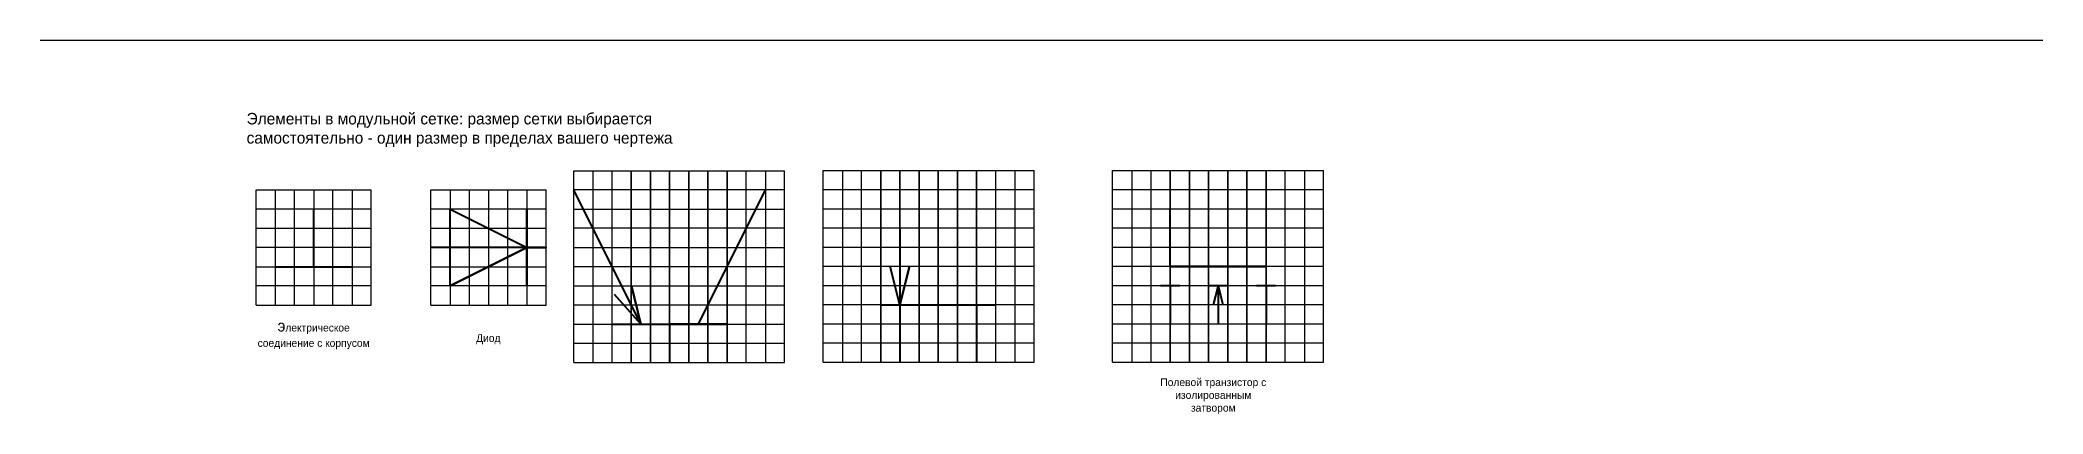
# Model space of a CAD drawing. Header units: millimetres. Extents: x 52 to 1332, y -528 to 1037.
# Drawn here: x 71 to 593, y -528 to -431 of the extents above; entities that cross this region are included whole.
import ezdxf

# ---------------------------------------------------------------- set-up
doc = ezdxf.new("R2010")
doc.units = ezdxf.units.MM
doc.styles.get("Standard").update_dxf_attribs({"font": 'standarteskd.shx', "height": 3})

msp = doc.modelspace()

# ---------------------------------------------------------------- texts
at = {"color": 7, "linetype": 'Continuous'}
for s, insert, char_height, width, attachment_point in [('Элементы в модульной сетке: размер сетки выбирается самостоятельно - один размер в пределах вашего чертежа', (124.503, -449.535), 3, 133.84475, 1), ('э{\\H0.6667x;лектрическое соединение с корпусом}', (141.975, -507.358), 3, 29.98127, 5), ('Диод', (187.524, -508.564), 2, 29.98127, 5), ('Полевой транзистор с изолированным затвором', (376.566, -523.42), 2, 29.98127, 5)]:
    msp.add_mtext(s, dxfattribs=dict(at, insert=insert, char_height=char_height, width=width, attachment_point=attachment_point))

# ---------------------------------------------------------------- linework, layer by layer
at = {"color": 7, "linetype": 'Continuous'}
for p, q in [((209.794, -464.64), (239.794, -464.64)), ((209.794, -494.64), (209.794, -464.64)), ((214.794, -464.64), (214.794, -494.64)), ((219.794, -464.64), (249.794, -464.64)), ((219.794, -494.64), (219.794, -464.64)), ((219.794, -494.64), (219.794, -464.64)), ((219.794, -494.64), (219.794, -464.64)), ((224.794, -464.64), (224.794, -494.64)), ((224.794, -464.64), (224.794, -494.64)), ((224.794, -464.64), (254.794, -464.64)), ((224.794, -494.64), (224.794, -464.64)), ((229.794, -494.64), (229.794, -464.64)), ((229.794, -494.64), (229.794, -464.64)), ((229.794, -494.64), (229.794, -464.64)), ((229.794, -494.64), (229.794, -464.64)), ((229.794, -464.64), (229.794, -494.64)), ((234.794, -464.64), (234.794, -494.64)), ((234.794, -464.64), (234.794, -494.64)), ((234.794, -464.64), (264.794, -464.64)), ((234.794, -494.64), (234.794, -464.64)), ((234.794, -494.64), (234.794, -464.64)), ((234.794, -494.64), (234.794, -464.64)), ((239.794, -494.64), (239.794, -464.64)), ((239.794, -494.64), (239.794, -464.64)), ((239.794, -494.64), (239.794, -464.64)), ((239.794, -464.64), (239.794, -494.64)), ((239.794, -464.64), (239.794, -494.64)), ((244.794, -464.64), (244.794, -494.64)), ((244.794, -494.64), (244.794, -464.64)), ((244.794, -494.64), (244.794, -464.64)), ((244.794, -494.64), (244.794, -464.64)), ((244.794, -494.64), (244.794, -464.64)), ((249.794, -494.64), (249.794, -464.64)), ((249.794, -464.64), (249.794, -494.64)), ((249.794, -464.64), (249.794, -494.64)), ((254.794, -494.64), (254.794, -464.64)), ((254.794, -494.64), (254.794, -464.64)), ((254.794, -494.64), (254.794, -464.64)), ((259.794, -464.64), (259.794, -494.64)), ((264.794, -494.64), (264.794, -464.64)), ((274.848, -464.56), (304.848, -464.56)), ((274.848, -494.56), (274.848, -464.56)), ((279.848, -464.56), (279.848, -494.56)), ((284.848, -464.56), (314.848, -464.56)), ((284.848, -494.56), (284.848, -464.56)), ((284.848, -494.56), (284.848, -464.56)), ((284.848, -494.56), (284.848, -464.56)), ((289.848, -464.56), (289.848, -494.56)), ((289.848, -464.56), (289.848, -494.56)), ((289.848, -464.56), (319.848, -464.56)), ((289.848, -494.56), (289.848, -464.56)), ((294.848, -494.56), (294.848, -464.56)), ((294.848, -494.56), (294.848, -464.56)), ((294.848, -494.56), (294.848, -464.56)), ((294.848, -494.56), (294.848, -464.56)), ((294.848, -464.56), (294.848, -494.56)), ((299.848, -464.56), (299.848, -494.56)), ((299.848, -464.56), (299.848, -494.56)), ((299.848, -464.56), (329.848, -464.56)), ((299.848, -494.56), (299.848, -464.56)), ((299.848, -494.56), (299.848, -464.56)), ((299.848, -494.56), (299.848, -464.56)), ((304.848, -494.56), (304.848, -464.56)), ((304.848, -494.56), (304.848, -464.56)), ((304.848, -494.56), (304.848, -464.56)), ((304.848, -464.56), (304.848, -494.56)), ((304.848, -464.56), (304.848, -494.56)), ((309.848, -464.56), (309.848, -494.56)), ((309.848, -494.56), (309.848, -464.56)), ((309.848, -494.56), (309.848, -464.56)), ((309.848, -494.56), (309.848, -464.56)), ((309.848, -494.56), (309.848, -464.56)), ((314.848, -494.56), (314.848, -464.56)), ((314.848, -464.56), (314.848, -494.56)), ((314.848, -464.56), (314.848, -494.56)), ((319.848, -494.56), (319.848, -464.56)), ((319.848, -494.56), (319.848, -464.56)), ((319.848, -494.56), (319.848, -464.56)), ((324.848, -464.56), (324.848, -494.56)), ((329.848, -494.56), (329.848, -464.56)), ((350.327, -464.56), (380.327, -464.56)), ((350.327, -494.56), (350.327, -464.56)), ((355.327, -464.56), (355.327, -494.56)), ((360.327, -464.56), (390.327, -464.56)), ((360.327, -494.56), (360.327, -464.56)), ((360.327, -494.56), (360.327, -464.56)), ((360.327, -494.56), (360.327, -464.56)), ((365.327, -464.56), (365.327, -494.56)), ((365.327, -464.56), (365.327, -494.56)), ((365.327, -464.56), (395.327, -464.56)), ((365.327, -494.56), (365.327, -464.56)), ((370.327, -494.56), (370.327, -464.56)), ((370.327, -494.56), (370.327, -464.56)), ((370.327, -494.56), (370.327, -464.56)), ((370.327, -494.56), (370.327, -464.56)), ((370.327, -464.56), (370.327, -494.56)), ((375.327, -464.56), (375.327, -494.56)), ((375.327, -464.56), (375.327, -494.56)), ((375.327, -464.56), (405.327, -464.56)), ((375.327, -494.56), (375.327, -464.56)), ((375.327, -494.56), (375.327, -464.56)), ((375.327, -494.56), (375.327, -464.56)), ((380.327, -494.56), (380.327, -464.56)), ((380.327, -494.56), (380.327, -464.56)), ((380.327, -494.56), (380.327, -464.56)), ((380.327, -464.56), (380.327, -494.56)), ((380.327, -464.56), (380.327, -494.56)), ((385.327, -464.56), (385.327, -494.56)), ((385.327, -494.56), (385.327, -464.56)), ((385.327, -494.56), (385.327, -464.56)), ((385.327, -494.56), (385.327, -464.56)), ((385.327, -494.56), (385.327, -464.56)), ((390.327, -494.56), (390.327, -464.56)), ((390.327, -464.56), (390.327, -494.56)), ((390.327, -464.56), (390.327, -494.56)), ((395.327, -494.56), (395.327, -464.56)), ((395.327, -494.56), (395.327, -464.56)), ((395.327, -494.56), (395.327, -464.56)), ((400.327, -464.56), (400.327, -494.56)), ((405.327, -494.56), (405.327, -464.56)), ((126.984, -469.64), (156.984, -469.64)), ((126.984, -499.64), (126.984, -469.64)), ((131.984, -469.64), (131.984, -499.64)), ((136.984, -499.64), (136.984, -469.64)), ((136.984, -499.64), (136.984, -469.64)), ((141.984, -469.64), (141.984, -499.64)), ((146.984, -499.64), (146.984, -469.64)), ((146.984, -499.64), (146.984, -469.64)), ((151.984, -469.64), (151.984, -499.64)), ((156.984, -499.64), (156.984, -469.64)), ((172.578, -469.64), (202.578, -469.64)), ((172.578, -499.64), (172.578, -469.64)), ((177.578, -469.64), (177.578, -499.64)), ((182.578, -499.64), (182.578, -469.64)), ((182.578, -499.64), (182.578, -469.64)), ((187.578, -469.64), (187.578, -499.64)), ((192.578, -499.64), (192.578, -469.64)), ((192.578, -499.64), (192.578, -469.64)), ((197.578, -469.64), (197.578, -499.64)), ((202.578, -499.64), (202.578, -469.64)), ((239.794, -469.64), (209.794, -469.64)), ((249.794, -469.64), (219.794, -469.64)), ((254.794, -469.64), (224.794, -469.64)), ((264.794, -469.64), (234.794, -469.64)), ((304.848, -469.56), (274.848, -469.56)), ((314.848, -469.56), (284.848, -469.56)), ((319.848, -469.56), (289.848, -469.56)), ((329.848, -469.56), (299.848, -469.56)), ((380.327, -469.56), (350.327, -469.56)), ((390.327, -469.56), (360.327, -469.56)), ((395.327, -469.56), (365.327, -469.56)), ((405.327, -469.56), (375.327, -469.56)), ((156.984, -474.64), (126.984, -474.64)), ((202.578, -474.64), (172.578, -474.64)), ((209.794, -474.64), (239.794, -474.64)), ((209.794, -504.64), (209.794, -474.64)), ((209.794, -474.64), (239.794, -474.64)), ((209.794, -504.64), (209.794, -474.64)), ((209.794, -474.64), (239.794, -474.64)), ((209.794, -474.64), (239.794, -474.64)), ((214.794, -474.64), (214.794, -504.64)), ((214.794, -474.64), (214.794, -504.64)), ((219.794, -474.64), (249.794, -474.64)), ((219.794, -504.64), (219.794, -474.64)), ((219.794, -504.64), (219.794, -474.64)), ((219.794, -504.64), (219.794, -474.64)), ((219.794, -474.64), (249.794, -474.64)), ((219.794, -504.64), (219.794, -474.64)), ((219.794, -504.64), (219.794, -474.64)), ((219.794, -504.64), (219.794, -474.64)), ((219.794, -474.64), (249.794, -474.64)), ((219.794, -474.64), (249.794, -474.64)), ((224.794, -474.64), (224.794, -504.64)), ((224.794, -474.64), (224.794, -504.64)), ((224.794, -474.64), (254.794, -474.64)), ((224.794, -504.64), (224.794, -474.64)), ((224.794, -474.64), (224.794, -504.64)), ((224.794, -474.64), (224.794, -504.64)), ((224.794, -474.64), (254.794, -474.64)), ((224.794, -504.64), (224.794, -474.64)), ((224.794, -474.64), (254.794, -474.64)), ((224.794, -474.64), (254.794, -474.64)), ((229.794, -504.64), (229.794, -474.64)), ((229.794, -504.64), (229.794, -474.64)), ((229.794, -504.64), (229.794, -474.64)), ((229.794, -504.64), (229.794, -474.64)), ((229.794, -474.64), (229.794, -504.64)), ((229.794, -504.64), (229.794, -474.64)), ((229.794, -504.64), (229.794, -474.64)), ((229.794, -504.64), (229.794, -474.64)), ((229.794, -504.64), (229.794, -474.64)), ((229.794, -474.64), (229.794, -504.64)), ((234.794, -474.64), (234.794, -504.64)), ((234.794, -474.64), (234.794, -504.64)), ((234.794, -474.64), (264.794, -474.64)), ((234.794, -504.64), (234.794, -474.64)), ((234.794, -504.64), (234.794, -474.64)), ((234.794, -504.64), (234.794, -474.64)), ((234.794, -474.64), (264.794, -474.64)), ((234.794, -474.64), (264.794, -474.64)), ((234.794, -474.64), (264.794, -474.64)), ((239.794, -504.64), (239.794, -474.64)), ((239.794, -504.64), (239.794, -474.64)), ((239.794, -504.64), (239.794, -474.64)), ((239.794, -474.64), (239.794, -504.64)), ((239.794, -474.64), (239.794, -504.64)), ((239.794, -504.64), (239.794, -474.64)), ((239.794, -504.64), (239.794, -474.64)), ((239.794, -504.64), (239.794, -474.64)), ((239.794, -474.64), (239.794, -504.64)), ((239.794, -474.64), (239.794, -504.64)), ((244.794, -474.64), (244.794, -504.64)), ((244.794, -504.64), (244.794, -474.64)), ((244.794, -504.64), (244.794, -474.64)), ((244.794, -504.64), (244.794, -474.64)), ((244.794, -504.64), (244.794, -474.64)), ((244.794, -474.64), (244.794, -504.64)), ((244.794, -504.64), (244.794, -474.64)), ((244.794, -504.64), (244.794, -474.64)), ((244.794, -504.64), (244.794, -474.64)), ((244.794, -504.64), (244.794, -474.64)), ((249.794, -504.64), (249.794, -474.64)), ((249.794, -474.64), (249.794, -504.64)), ((249.794, -474.64), (249.794, -504.64)), ((249.794, -504.64), (249.794, -474.64)), ((249.794, -474.64), (249.794, -504.64)), ((249.794, -474.64), (249.794, -504.64)), ((254.794, -504.64), (254.794, -474.64)), ((254.794, -504.64), (254.794, -474.64)), ((254.794, -504.64), (254.794, -474.64)), ((254.794, -504.64), (254.794, -474.64)), ((254.794, -504.64), (254.794, -474.64)), ((254.794, -504.64), (254.794, -474.64)), ((264.794, -504.64), (264.794, -474.64)), ((264.794, -504.64), (264.794, -474.64)), ((274.848, -474.56), (304.848, -474.56)), ((274.848, -504.56), (274.848, -474.56)), ((274.848, -474.56), (304.848, -474.56)), ((274.848, -504.56), (274.848, -474.56)), ((274.848, -474.56), (304.848, -474.56)), ((274.848, -474.56), (304.848, -474.56)), ((279.848, -474.56), (279.848, -504.56)), ((279.848, -474.56), (279.848, -504.56)), ((284.848, -474.56), (314.848, -474.56)), ((284.848, -504.56), (284.848, -474.56)), ((284.848, -504.56), (284.848, -474.56)), ((284.848, -504.56), (284.848, -474.56)), ((284.848, -474.56), (314.848, -474.56)), ((284.848, -504.56), (284.848, -474.56)), ((284.848, -504.56), (284.848, -474.56)), ((284.848, -504.56), (284.848, -474.56)), ((284.848, -474.56), (314.848, -474.56)), ((284.848, -474.56), (314.848, -474.56)), ((289.848, -474.56), (289.848, -504.56)), ((289.848, -474.56), (289.848, -504.56)), ((289.848, -474.56), (319.848, -474.56)), ((289.848, -504.56), (289.848, -474.56)), ((289.848, -474.56), (289.848, -504.56)), ((289.848, -474.56), (289.848, -504.56)), ((289.848, -474.56), (319.848, -474.56)), ((289.848, -504.56), (289.848, -474.56)), ((289.848, -474.56), (319.848, -474.56)), ((289.848, -474.56), (319.848, -474.56)), ((294.848, -504.56), (294.848, -474.56)), ((294.848, -504.56), (294.848, -474.56)), ((294.848, -504.56), (294.848, -474.56)), ((294.848, -504.56), (294.848, -474.56)), ((294.848, -474.56), (294.848, -504.56)), ((294.848, -504.56), (294.848, -474.56)), ((294.848, -504.56), (294.848, -474.56)), ((294.848, -504.56), (294.848, -474.56)), ((294.848, -504.56), (294.848, -474.56)), ((294.848, -474.56), (294.848, -504.56)), ((299.848, -474.56), (299.848, -504.56)), ((299.848, -474.56), (299.848, -504.56)), ((299.848, -474.56), (329.848, -474.56)), ((299.848, -504.56), (299.848, -474.56)), ((299.848, -504.56), (299.848, -474.56)), ((299.848, -504.56), (299.848, -474.56)), ((299.848, -474.56), (329.848, -474.56)), ((299.848, -474.56), (329.848, -474.56)), ((299.848, -474.56), (329.848, -474.56)), ((304.848, -504.56), (304.848, -474.56)), ((304.848, -504.56), (304.848, -474.56)), ((304.848, -504.56), (304.848, -474.56)), ((304.848, -474.56), (304.848, -504.56)), ((304.848, -474.56), (304.848, -504.56)), ((304.848, -504.56), (304.848, -474.56)), ((304.848, -504.56), (304.848, -474.56)), ((304.848, -504.56), (304.848, -474.56)), ((304.848, -474.56), (304.848, -504.56)), ((304.848, -474.56), (304.848, -504.56)), ((309.848, -474.56), (309.848, -504.56)), ((309.848, -504.56), (309.848, -474.56)), ((309.848, -504.56), (309.848, -474.56)), ((309.848, -504.56), (309.848, -474.56)), ((309.848, -504.56), (309.848, -474.56)), ((309.848, -474.56), (309.848, -504.56)), ((309.848, -504.56), (309.848, -474.56)), ((309.848, -504.56), (309.848, -474.56)), ((309.848, -504.56), (309.848, -474.56)), ((309.848, -504.56), (309.848, -474.56)), ((314.848, -504.56), (314.848, -474.56)), ((314.848, -474.56), (314.848, -504.56)), ((314.848, -474.56), (314.848, -504.56)), ((314.848, -504.56), (314.848, -474.56)), ((314.848, -474.56), (314.848, -504.56)), ((314.848, -474.56), (314.848, -504.56)), ((319.848, -504.56), (319.848, -474.56)), ((319.848, -504.56), (319.848, -474.56)), ((319.848, -504.56), (319.848, -474.56)), ((319.848, -504.56), (319.848, -474.56)), ((319.848, -504.56), (319.848, -474.56)), ((319.848, -504.56), (319.848, -474.56)), ((329.848, -504.56), (329.848, -474.56)), ((329.848, -504.56), (329.848, -474.56)), ((350.327, -474.56), (380.327, -474.56)), ((350.327, -504.56), (350.327, -474.56)), ((350.327, -474.56), (380.327, -474.56)), ((350.327, -504.56), (350.327, -474.56)), ((350.327, -474.56), (380.327, -474.56)), ((350.327, -474.56), (380.327, -474.56)), ((355.327, -474.56), (355.327, -504.56)), ((355.327, -474.56), (355.327, -504.56)), ((360.327, -474.56), (390.327, -474.56)), ((360.327, -504.56), (360.327, -474.56)), ((360.327, -504.56), (360.327, -474.56)), ((360.327, -504.56), (360.327, -474.56)), ((360.327, -474.56), (390.327, -474.56)), ((360.327, -504.56), (360.327, -474.56)), ((360.327, -504.56), (360.327, -474.56)), ((360.327, -504.56), (360.327, -474.56)), ((360.327, -474.56), (390.327, -474.56)), ((360.327, -474.56), (390.327, -474.56)), ((365.327, -474.56), (365.327, -504.56)), ((365.327, -474.56), (365.327, -504.56)), ((365.327, -474.56), (395.327, -474.56)), ((365.327, -504.56), (365.327, -474.56)), ((365.327, -474.56), (365.327, -504.56)), ((365.327, -474.56), (365.327, -504.56)), ((365.327, -474.56), (395.327, -474.56)), ((365.327, -504.56), (365.327, -474.56)), ((365.327, -474.56), (395.327, -474.56)), ((365.327, -474.56), (395.327, -474.56)), ((370.327, -504.56), (370.327, -474.56)), ((370.327, -504.56), (370.327, -474.56)), ((370.327, -504.56), (370.327, -474.56)), ((370.327, -504.56), (370.327, -474.56)), ((370.327, -474.56), (370.327, -504.56)), ((370.327, -504.56), (370.327, -474.56)), ((370.327, -504.56), (370.327, -474.56)), ((370.327, -504.56), (370.327, -474.56)), ((370.327, -504.56), (370.327, -474.56)), ((370.327, -474.56), (370.327, -504.56)), ((375.327, -474.56), (375.327, -504.56)), ((375.327, -474.56), (375.327, -504.56)), ((375.327, -474.56), (405.327, -474.56)), ((375.327, -504.56), (375.327, -474.56)), ((375.327, -504.56), (375.327, -474.56)), ((375.327, -504.56), (375.327, -474.56)), ((375.327, -474.56), (405.327, -474.56)), ((375.327, -474.56), (405.327, -474.56)), ((375.327, -474.56), (405.327, -474.56)), ((380.327, -504.56), (380.327, -474.56)), ((380.327, -504.56), (380.327, -474.56)), ((380.327, -504.56), (380.327, -474.56)), ((380.327, -474.56), (380.327, -504.56)), ((380.327, -474.56), (380.327, -504.56)), ((380.327, -504.56), (380.327, -474.56)), ((380.327, -504.56), (380.327, -474.56)), ((380.327, -504.56), (380.327, -474.56)), ((380.327, -474.56), (380.327, -504.56)), ((380.327, -474.56), (380.327, -504.56)), ((385.327, -474.56), (385.327, -504.56)), ((385.327, -504.56), (385.327, -474.56)), ((385.327, -504.56), (385.327, -474.56)), ((385.327, -504.56), (385.327, -474.56)), ((385.327, -504.56), (385.327, -474.56)), ((385.327, -474.56), (385.327, -504.56)), ((385.327, -504.56), (385.327, -474.56)), ((385.327, -504.56), (385.327, -474.56)), ((385.327, -504.56), (385.327, -474.56)), ((385.327, -504.56), (385.327, -474.56)), ((390.327, -504.56), (390.327, -474.56)), ((390.327, -474.56), (390.327, -504.56)), ((390.327, -474.56), (390.327, -504.56)), ((390.327, -504.56), (390.327, -474.56)), ((390.327, -474.56), (390.327, -504.56)), ((390.327, -474.56), (390.327, -504.56)), ((395.327, -504.56), (395.327, -474.56)), ((395.327, -504.56), (395.327, -474.56)), ((395.327, -504.56), (395.327, -474.56)), ((395.327, -504.56), (395.327, -474.56)), ((395.327, -504.56), (395.327, -474.56)), ((395.327, -504.56), (395.327, -474.56)), ((405.327, -504.56), (405.327, -474.56)), ((405.327, -504.56), (405.327, -474.56)), ((126.984, -479.64), (156.984, -479.64)), ((126.984, -479.64), (156.984, -479.64)), ((172.578, -479.64), (202.578, -479.64)), ((172.578, -479.64), (202.578, -479.64)), ((239.794, -479.64), (209.794, -479.64)), ((249.794, -479.64), (219.794, -479.64)), ((254.794, -479.64), (224.794, -479.64)), ((264.794, -479.64), (234.794, -479.64)), ((304.848, -479.56), (274.848, -479.56)), ((314.848, -479.56), (284.848, -479.56)), ((319.848, -479.56), (289.848, -479.56)), ((329.848, -479.56), (299.848, -479.56)), ((380.327, -479.56), (350.327, -479.56)), ((390.327, -479.56), (360.327, -479.56)), ((395.327, -479.56), (365.327, -479.56)), ((405.327, -479.56), (375.327, -479.56)), ((156.984, -484.64), (126.984, -484.64)), ((202.578, -484.64), (172.578, -484.64)), ((209.794, -484.64), (239.794, -484.64)), ((209.794, -514.64), (209.794, -484.64)), ((209.794, -484.64), (239.794, -484.64)), ((209.794, -484.64), (239.794, -484.64)), ((209.794, -484.64), (239.794, -484.64)), ((209.794, -484.64), (239.794, -484.64)), ((209.794, -484.64), (239.794, -484.64)), ((209.794, -484.64), (239.794, -484.64)), ((214.794, -484.64), (214.794, -514.64)), ((219.794, -484.64), (249.794, -484.64)), ((219.794, -514.64), (219.794, -484.64)), ((219.794, -514.64), (219.794, -484.64)), ((219.794, -514.64), (219.794, -484.64)), ((219.794, -484.64), (249.794, -484.64)), ((219.794, -484.64), (249.794, -484.64)), ((224.794, -484.64), (224.794, -514.64)), ((224.794, -484.64), (224.794, -514.64)), ((224.794, -484.64), (254.794, -484.64)), ((224.794, -514.64), (224.794, -484.64)), ((224.794, -484.64), (254.794, -484.64)), ((224.794, -484.64), (254.794, -484.64)), ((229.794, -514.64), (229.794, -484.64)), ((229.794, -514.64), (229.794, -484.64)), ((229.794, -514.64), (229.794, -484.64)), ((229.794, -514.64), (229.794, -484.64)), ((229.794, -484.64), (229.794, -514.64)), ((234.794, -484.64), (234.794, -514.64)), ((234.794, -484.64), (234.794, -514.64)), ((234.794, -484.64), (264.794, -484.64)), ((234.794, -514.64), (234.794, -484.64)), ((234.794, -514.64), (234.794, -484.64)), ((234.794, -514.64), (234.794, -484.64)), ((234.794, -484.64), (264.794, -484.64)), ((234.794, -484.64), (264.794, -484.64)), ((239.794, -514.64), (239.794, -484.64)), ((239.794, -514.64), (239.794, -484.64)), ((239.794, -514.64), (239.794, -484.64)), ((239.794, -484.64), (239.794, -514.64)), ((239.794, -484.64), (239.794, -514.64)), ((244.794, -484.64), (244.794, -514.64)), ((244.794, -514.64), (244.794, -484.64)), ((244.794, -514.64), (244.794, -484.64)), ((244.794, -514.64), (244.794, -484.64)), ((244.794, -514.64), (244.794, -484.64)), ((249.794, -514.64), (249.794, -484.64)), ((249.794, -484.64), (249.794, -514.64)), ((249.794, -484.64), (249.794, -514.64)), ((254.794, -514.64), (254.794, -484.64)), ((254.794, -514.64), (254.794, -484.64)), ((254.794, -514.64), (254.794, -484.64)), ((259.794, -484.64), (259.794, -514.64)), ((264.794, -514.64), (264.794, -484.64)), ((274.848, -484.56), (304.848, -484.56)), ((274.848, -514.56), (274.848, -484.56)), ((274.848, -484.56), (304.848, -484.56)), ((274.848, -484.56), (304.848, -484.56)), ((274.848, -484.56), (304.848, -484.56)), ((274.848, -484.56), (304.848, -484.56)), ((274.848, -484.56), (304.848, -484.56)), ((274.848, -484.56), (304.848, -484.56)), ((279.848, -484.56), (279.848, -514.56)), ((284.848, -484.56), (314.848, -484.56)), ((284.848, -514.56), (284.848, -484.56)), ((284.848, -514.56), (284.848, -484.56)), ((284.848, -514.56), (284.848, -484.56)), ((284.848, -484.56), (314.848, -484.56)), ((284.848, -484.56), (314.848, -484.56)), ((289.848, -484.56), (289.848, -514.56)), ((289.848, -484.56), (289.848, -514.56)), ((289.848, -484.56), (319.848, -484.56)), ((289.848, -514.56), (289.848, -484.56)), ((289.848, -484.56), (319.848, -484.56)), ((289.848, -484.56), (319.848, -484.56)), ((294.848, -514.56), (294.848, -484.56)), ((294.848, -514.56), (294.848, -484.56)), ((294.848, -514.56), (294.848, -484.56)), ((294.848, -514.56), (294.848, -484.56)), ((294.848, -484.56), (294.848, -514.56)), ((299.848, -484.56), (299.848, -514.56)), ((299.848, -484.56), (299.848, -514.56)), ((299.848, -484.56), (329.848, -484.56)), ((299.848, -514.56), (299.848, -484.56)), ((299.848, -514.56), (299.848, -484.56)), ((299.848, -514.56), (299.848, -484.56)), ((299.848, -484.56), (329.848, -484.56)), ((299.848, -484.56), (329.848, -484.56)), ((304.848, -514.56), (304.848, -484.56)), ((304.848, -514.56), (304.848, -484.56)), ((304.848, -514.56), (304.848, -484.56)), ((304.848, -484.56), (304.848, -514.56)), ((304.848, -484.56), (304.848, -514.56)), ((309.848, -484.56), (309.848, -514.56)), ((309.848, -514.56), (309.848, -484.56)), ((309.848, -514.56), (309.848, -484.56)), ((309.848, -514.56), (309.848, -484.56)), ((309.848, -514.56), (309.848, -484.56)), ((314.848, -514.56), (314.848, -484.56)), ((314.848, -484.56), (314.848, -514.56)), ((314.848, -484.56), (314.848, -514.56)), ((319.848, -514.56), (319.848, -484.56)), ((319.848, -514.56), (319.848, -484.56)), ((319.848, -514.56), (319.848, -484.56)), ((324.848, -484.56), (324.848, -514.56)), ((329.848, -514.56), (329.848, -484.56)), ((350.327, -484.56), (380.327, -484.56)), ((350.327, -514.56), (350.327, -484.56)), ((350.327, -484.56), (380.327, -484.56)), ((350.327, -484.56), (380.327, -484.56)), ((350.327, -484.56), (380.327, -484.56)), ((350.327, -484.56), (380.327, -484.56)), ((350.327, -484.56), (380.327, -484.56)), ((350.327, -484.56), (380.327, -484.56)), ((355.327, -484.56), (355.327, -514.56)), ((360.327, -484.56), (390.327, -484.56)), ((360.327, -514.56), (360.327, -484.56)), ((360.327, -514.56), (360.327, -484.56)), ((360.327, -514.56), (360.327, -484.56)), ((360.327, -484.56), (390.327, -484.56)), ((360.327, -484.56), (390.327, -484.56)), ((365.327, -484.56), (365.327, -514.56)), ((365.327, -484.56), (365.327, -514.56)), ((365.327, -484.56), (395.327, -484.56)), ((365.327, -514.56), (365.327, -484.56)), ((365.327, -484.56), (395.327, -484.56)), ((365.327, -484.56), (395.327, -484.56)), ((370.327, -514.56), (370.327, -484.56)), ((370.327, -514.56), (370.327, -484.56)), ((370.327, -514.56), (370.327, -484.56)), ((370.327, -514.56), (370.327, -484.56)), ((370.327, -484.56), (370.327, -514.56)), ((375.327, -484.56), (375.327, -514.56)), ((375.327, -484.56), (375.327, -514.56)), ((375.327, -484.56), (405.327, -484.56)), ((375.327, -514.56), (375.327, -484.56)), ((375.327, -514.56), (375.327, -484.56)), ((375.327, -514.56), (375.327, -484.56)), ((375.327, -484.56), (405.327, -484.56)), ((375.327, -484.56), (405.327, -484.56)), ((380.327, -514.56), (380.327, -484.56)), ((380.327, -514.56), (380.327, -484.56)), ((380.327, -514.56), (380.327, -484.56)), ((380.327, -484.56), (380.327, -514.56)), ((380.327, -484.56), (380.327, -514.56)), ((385.327, -484.56), (385.327, -514.56)), ((385.327, -514.56), (385.327, -484.56)), ((385.327, -514.56), (385.327, -484.56)), ((385.327, -514.56), (385.327, -484.56)), ((385.327, -514.56), (385.327, -484.56)), ((390.327, -514.56), (390.327, -484.56)), ((390.327, -484.56), (390.327, -514.56)), ((390.327, -484.56), (390.327, -514.56)), ((395.327, -514.56), (395.327, -484.56)), ((395.327, -514.56), (395.327, -484.56)), ((395.327, -514.56), (395.327, -484.56)), ((400.327, -484.56), (400.327, -514.56)), ((405.327, -514.56), (405.327, -484.56)), ((126.984, -489.64), (156.984, -489.64)), ((126.984, -489.64), (156.984, -489.64)), ((172.578, -489.64), (202.578, -489.64)), ((172.578, -489.64), (202.578, -489.64)), ((239.794, -489.64), (209.794, -489.64)), ((239.794, -489.64), (209.794, -489.64)), ((249.794, -489.64), (219.794, -489.64)), ((249.794, -489.64), (219.794, -489.64)), ((254.794, -489.64), (224.794, -489.64)), ((254.794, -489.64), (224.794, -489.64)), ((264.794, -489.64), (234.794, -489.64)), ((264.794, -489.64), (234.794, -489.64)), ((304.848, -489.56), (274.848, -489.56)), ((304.848, -489.56), (274.848, -489.56)), ((314.848, -489.56), (284.848, -489.56)), ((314.848, -489.56), (284.848, -489.56)), ((319.848, -489.56), (289.848, -489.56)), ((319.848, -489.56), (289.848, -489.56)), ((329.848, -489.56), (299.848, -489.56)), ((329.848, -489.56), (299.848, -489.56)), ((380.327, -489.56), (350.327, -489.56)), ((380.327, -489.56), (350.327, -489.56)), ((390.327, -489.56), (360.327, -489.56)), ((390.327, -489.56), (360.327, -489.56)), ((395.327, -489.56), (365.327, -489.56)), ((395.327, -489.56), (365.327, -489.56)), ((405.327, -489.56), (375.327, -489.56)), ((405.327, -489.56), (375.327, -489.56)), ((156.984, -494.64), (126.984, -494.64)), ((202.578, -494.64), (172.578, -494.64)), ((209.794, -494.64), (239.794, -494.64)), ((209.794, -494.64), (239.794, -494.64)), ((209.794, -494.64), (239.794, -494.64)), ((209.794, -494.64), (239.794, -494.64)), ((219.794, -494.64), (249.794, -494.64)), ((219.794, -494.64), (249.794, -494.64)), ((219.794, -494.64), (249.794, -494.64)), ((219.794, -494.64), (249.794, -494.64)), ((224.794, -494.64), (254.794, -494.64)), ((224.794, -494.64), (254.794, -494.64)), ((224.794, -494.64), (254.794, -494.64)), ((224.794, -494.64), (254.794, -494.64)), ((234.794, -494.64), (264.794, -494.64)), ((234.794, -494.64), (264.794, -494.64)), ((234.794, -494.64), (264.794, -494.64)), ((234.794, -494.64), (264.794, -494.64)), ((274.848, -494.56), (304.848, -494.56)), ((274.848, -494.56), (304.848, -494.56)), ((274.848, -494.56), (304.848, -494.56)), ((274.848, -494.56), (304.848, -494.56)), ((284.848, -494.56), (314.848, -494.56)), ((284.848, -494.56), (314.848, -494.56)), ((284.848, -494.56), (314.848, -494.56)), ((284.848, -494.56), (314.848, -494.56)), ((289.848, -494.56), (319.848, -494.56)), ((289.848, -494.56), (319.848, -494.56)), ((289.848, -494.56), (319.848, -494.56)), ((289.848, -494.56), (319.848, -494.56)), ((299.848, -494.56), (329.848, -494.56)), ((299.848, -494.56), (329.848, -494.56)), ((299.848, -494.56), (329.848, -494.56)), ((299.848, -494.56), (329.848, -494.56)), ((350.327, -494.56), (380.327, -494.56)), ((350.327, -494.56), (380.327, -494.56)), ((350.327, -494.56), (380.327, -494.56)), ((350.327, -494.56), (380.327, -494.56)), ((360.327, -494.56), (390.327, -494.56)), ((360.327, -494.56), (390.327, -494.56)), ((360.327, -494.56), (390.327, -494.56)), ((360.327, -494.56), (390.327, -494.56)), ((365.327, -494.56), (395.327, -494.56)), ((365.327, -494.56), (395.327, -494.56)), ((365.327, -494.56), (395.327, -494.56)), ((365.327, -494.56), (395.327, -494.56)), ((375.327, -494.56), (405.327, -494.56)), ((375.327, -494.56), (405.327, -494.56)), ((375.327, -494.56), (405.327, -494.56)), ((375.327, -494.56), (405.327, -494.56)), ((126.984, -499.64), (156.984, -499.64)), ((172.578, -499.64), (202.578, -499.64)), ((239.794, -499.64), (209.794, -499.64)), ((239.794, -499.64), (209.794, -499.64)), ((239.794, -499.64), (209.794, -499.64)), ((249.794, -499.64), (219.794, -499.64)), ((249.794, -499.64), (219.794, -499.64)), ((249.794, -499.64), (219.794, -499.64)), ((254.794, -499.64), (224.794, -499.64)), ((254.794, -499.64), (224.794, -499.64)), ((254.794, -499.64), (224.794, -499.64)), ((264.794, -499.64), (234.794, -499.64)), ((264.794, -499.64), (234.794, -499.64)), ((264.794, -499.64), (234.794, -499.64)), ((304.848, -499.56), (274.848, -499.56)), ((304.848, -499.56), (274.848, -499.56)), ((304.848, -499.56), (274.848, -499.56)), ((314.848, -499.56), (284.848, -499.56)), ((314.848, -499.56), (284.848, -499.56)), ((314.848, -499.56), (284.848, -499.56)), ((319.848, -499.56), (289.848, -499.56)), ((319.848, -499.56), (289.848, -499.56)), ((319.848, -499.56), (289.848, -499.56)), ((329.848, -499.56), (299.848, -499.56)), ((329.848, -499.56), (299.848, -499.56)), ((329.848, -499.56), (299.848, -499.56)), ((380.327, -499.56), (350.327, -499.56)), ((380.327, -499.56), (350.327, -499.56)), ((380.327, -499.56), (350.327, -499.56)), ((390.327, -499.56), (360.327, -499.56)), ((390.327, -499.56), (360.327, -499.56)), ((390.327, -499.56), (360.327, -499.56)), ((405.327, -499.56), (375.327, -499.56)), ((405.327, -499.56), (375.327, -499.56)), ((405.327, -499.56), (375.327, -499.56)), ((209.794, -504.64), (239.794, -504.64)), ((209.794, -504.64), (239.794, -504.64)), ((209.794, -504.64), (239.794, -504.64)), ((209.794, -504.64), (239.794, -504.64)), ((219.794, -504.64), (249.794, -504.64)), ((219.794, -504.64), (249.794, -504.64)), ((219.794, -504.64), (249.794, -504.64)), ((219.794, -504.64), (249.794, -504.64)), ((224.794, -504.64), (254.794, -504.64)), ((224.794, -504.64), (254.794, -504.64)), ((224.794, -504.64), (254.794, -504.64)), ((224.794, -504.64), (254.794, -504.64)), ((234.794, -504.64), (264.794, -504.64)), ((234.794, -504.64), (264.794, -504.64)), ((234.794, -504.64), (264.794, -504.64)), ((234.794, -504.64), (264.794, -504.64)), ((274.848, -504.56), (304.848, -504.56)), ((274.848, -504.56), (304.848, -504.56)), ((274.848, -504.56), (304.848, -504.56)), ((274.848, -504.56), (304.848, -504.56)), ((299.848, -504.56), (329.848, -504.56)), ((299.848, -504.56), (329.848, -504.56)), ((299.848, -504.56), (329.848, -504.56)), ((299.848, -504.56), (329.848, -504.56)), ((350.327, -504.56), (380.327, -504.56)), ((350.327, -504.56), (380.327, -504.56)), ((350.327, -504.56), (380.327, -504.56)), ((350.327, -504.56), (380.327, -504.56)), ((375.327, -504.56), (405.327, -504.56)), ((375.327, -504.56), (405.327, -504.56)), ((375.327, -504.56), (405.327, -504.56)), ((375.327, -504.56), (405.327, -504.56)), ((239.794, -509.64), (209.794, -509.64)), ((249.794, -509.64), (219.794, -509.64)), ((254.794, -509.64), (224.794, -509.64)), ((264.794, -509.64), (234.794, -509.64)), ((304.848, -509.56), (274.848, -509.56)), ((329.848, -509.56), (299.848, -509.56)), ((380.327, -509.56), (350.327, -509.56)), ((405.327, -509.56), (375.327, -509.56)), ((209.794, -514.64), (239.794, -514.64)), ((219.794, -514.64), (249.794, -514.64)), ((224.794, -514.64), (254.794, -514.64)), ((234.794, -514.64), (264.794, -514.64)), ((274.848, -514.56), (304.848, -514.56)), ((299.848, -514.56), (329.848, -514.56)), ((350.327, -514.56), (380.327, -514.56)), ((375.327, -514.56), (405.327, -514.56))]:
    msp.add_line(p, q, dxfattribs=at)
at = {"color": 7, "linetype": 'Continuous', "lineweight": -3}
msp.add_lwpolyline([(70.636, -430.53), (592.907, -430.53)], dxfattribs=at)
at = {"color": 7, "linetype": 'Continuous', "lineweight": 40}
for points in [[(227.294, -504.64), (209.794, -469.64)], [(242.294, -504.64), (259.794, -469.64)], [(141.984, -489.64), (141.984, -474.64)], [(177.578, -494.64), (177.578, -474.64), (197.578, -484.64), (177.578, -494.64), (197.578, -484.64), (197.578, -474.64), (197.578, -494.64), (197.578, -484.64), (202.578, -484.64), (172.578, -484.64)], [(365.327, -489.56), (390.327, -489.56), (365.327, -489.56), (365.327, -474.56)], [(294.848, -479.56), (294.848, -499.56)], [(131.984, -489.64), (151.984, -489.64)], [(294.848, -499.56), (297.348, -489.56), (294.848, -499.56), (292.348, -489.56)], [(227.294, -504.64), (224.889, -494.617), (227.294, -504.64), (220.455, -496.928)], [(362.827, -494.56), (367.827, -494.56)], [(365.327, -494.56), (365.327, -504.56)], [(375.327, -494.56), (380.327, -494.56)], [(377.827, -494.56), (376.577, -499.56)], [(377.827, -494.56), (377.827, -504.56)], [(377.827, -494.56), (379.077, -499.56)], [(387.827, -494.56), (392.827, -494.56)], [(390.327, -494.56), (390.327, -504.56)], [(289.848, -499.56), (304.848, -499.56), (319.848, -499.56)], [(294.848, -499.56), (294.848, -514.56)], [(314.848, -499.56), (314.848, -514.56)], [(219.794, -504.64), (234.794, -504.64), (249.794, -504.64), (234.794, -504.64), (234.794, -514.64)], [(239.794, -504.64), (244.794, -504.64)]]:
    msp.add_lwpolyline(points, dxfattribs=at)

msp.set_redraw_order([(e.dxf.handle, doc.entitydb.next_handle()) for e in msp.query("TEXT MTEXT ATTDEF DIMENSION ARC_DIMENSION")])  # texts and dimensions are drawn at this point

doc.saveas('drawing.dxf')
